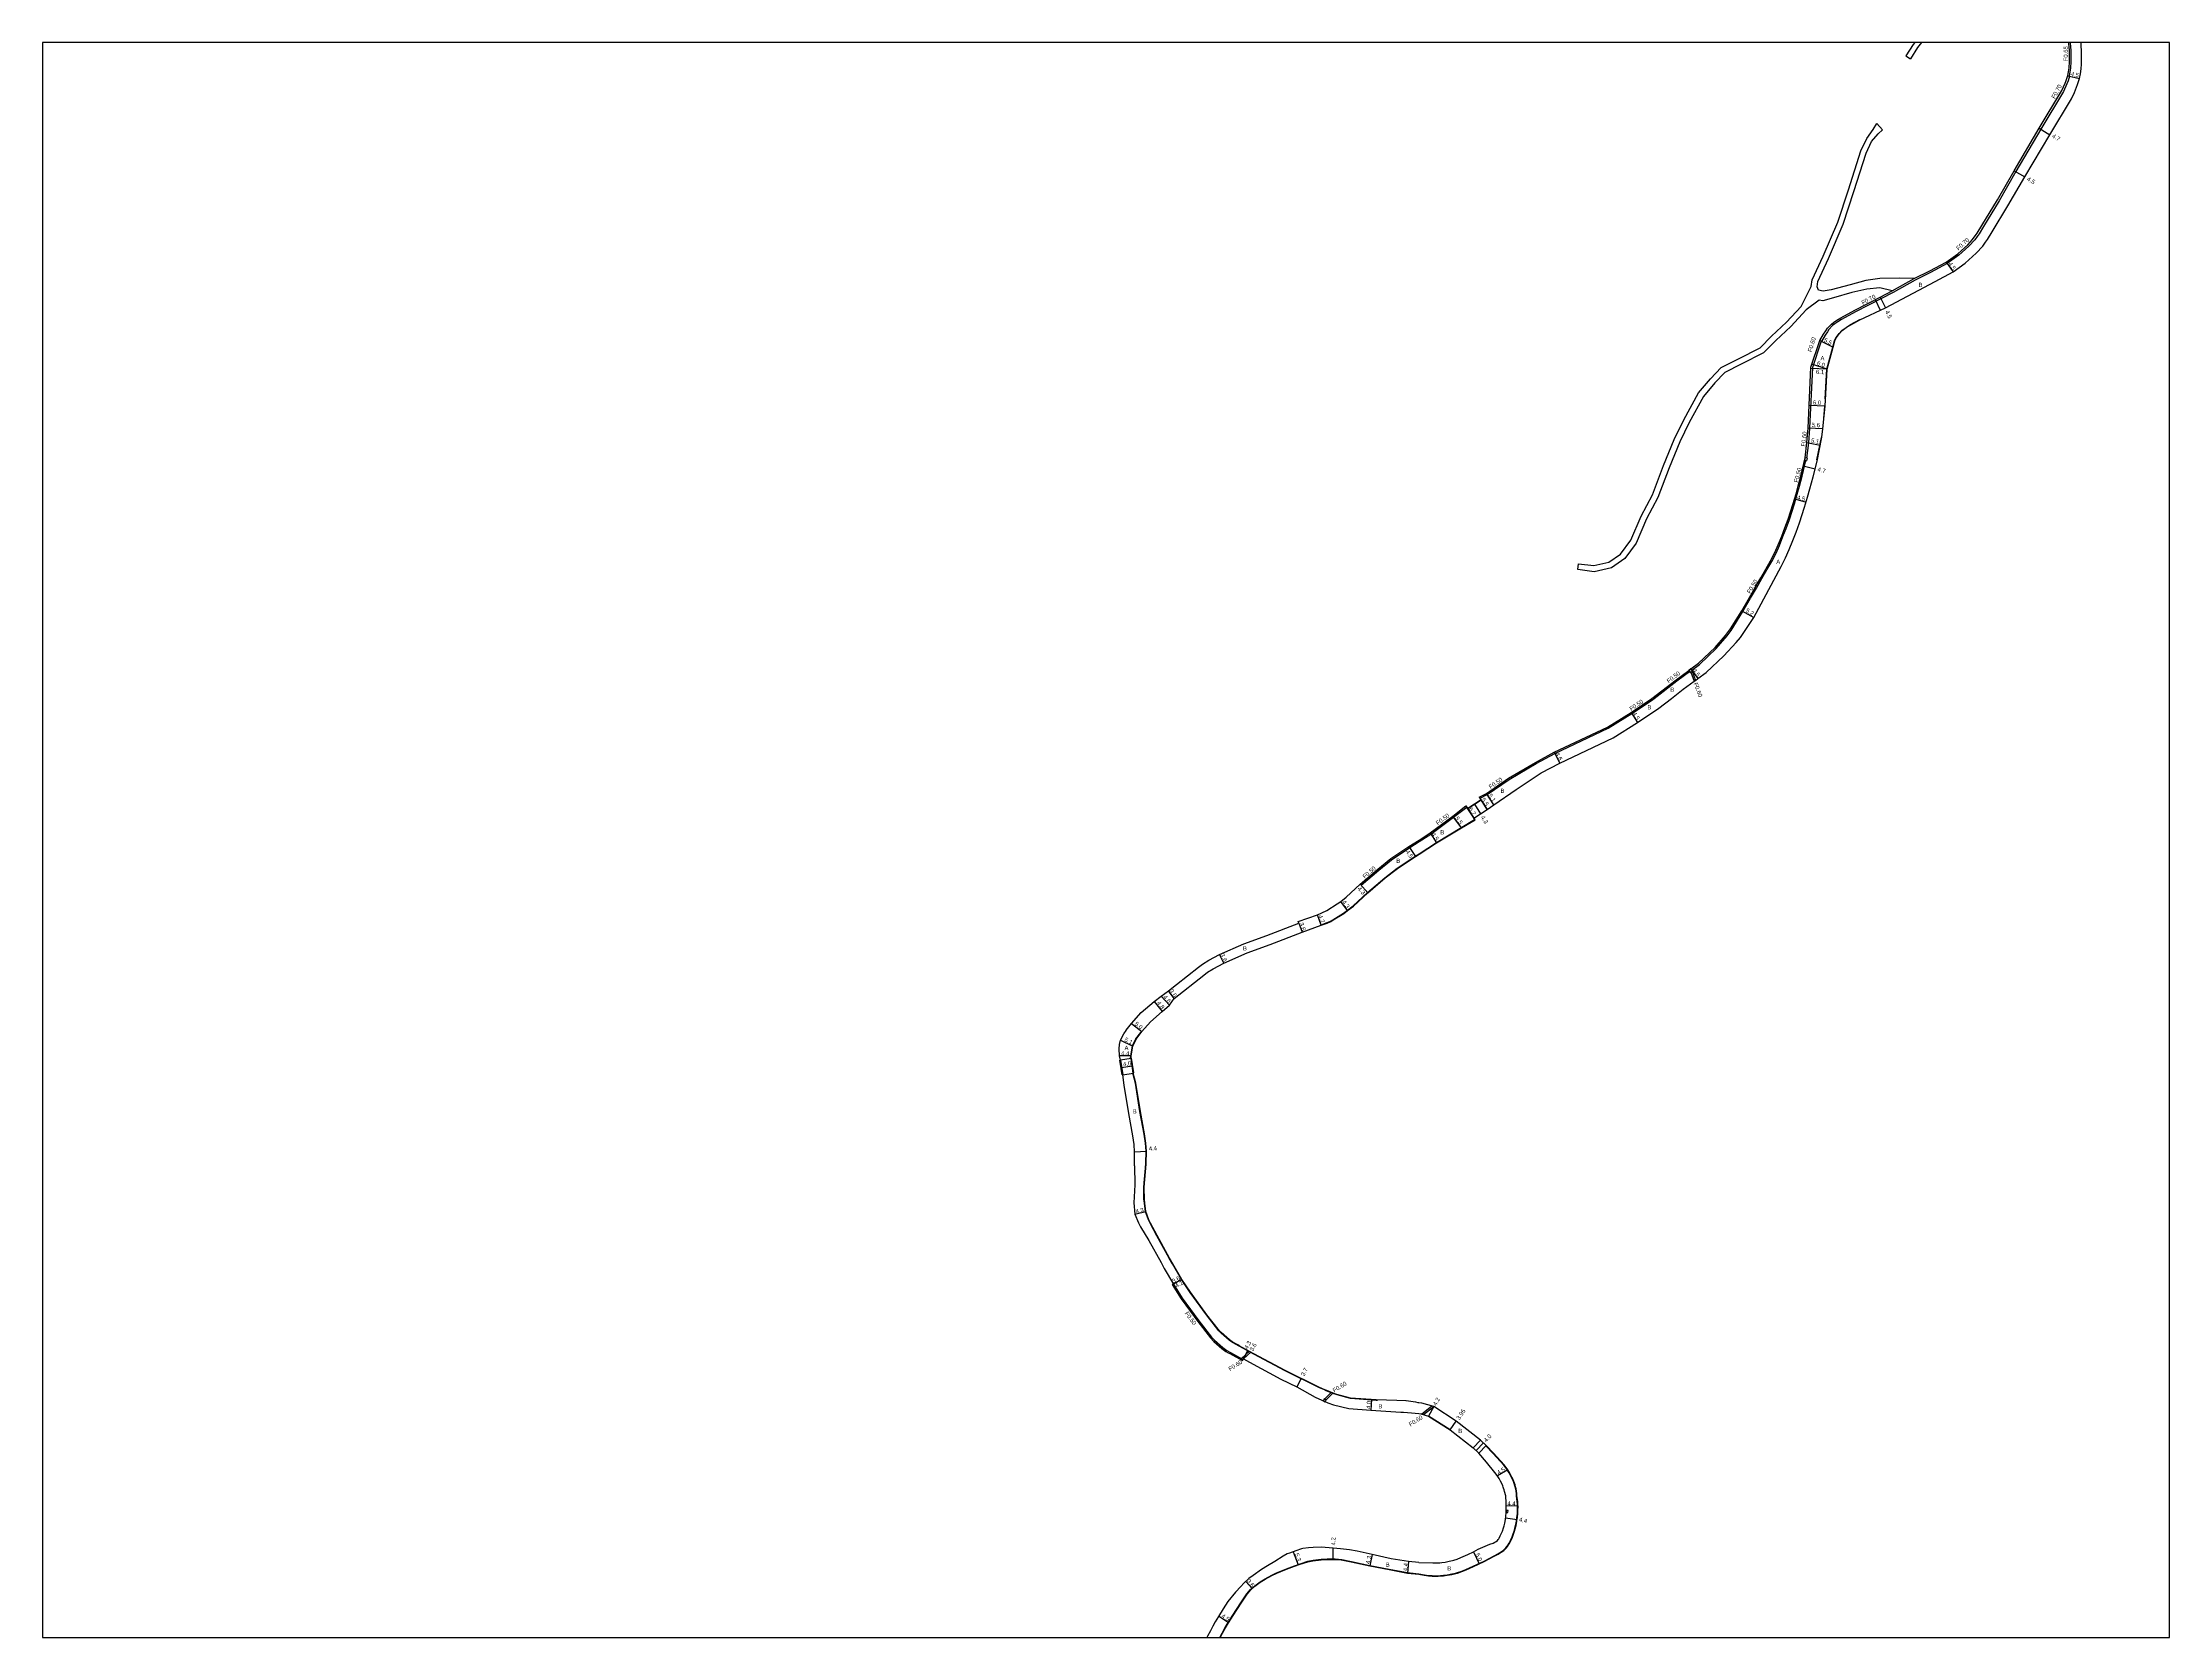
# Model space of a CAD drawing. Header units: metres. Extents: x -18400 to -16000, y -90000 to -87000.
# Drawn here: x -17600 to -16800, y -89400 to -88800 of the extents above; entities that cross this region are included whole.
import ezdxf

# ---------------------------------------------------------------- set-up
doc = ezdxf.new("R2010")
doc.units = ezdxf.units.M
doc.header["$LTSCALE"] = 2.5
for name, color, linetype in [('側溝・桝', 7, 'Continuous'), ('図郭', 7, 'Continuous'), ('幅員', 7, 'Continuous'), ('歩道・分離帯・安全施設', 7, 'Continuous'), ('舗装', 7, 'Continuous'), ('道路', 7, 'Continuous')]:
    doc.layers.add(name, color=color, linetype=linetype)
doc.styles.get("Standard").update_dxf_attribs({"font": ''})
doc.styles.get('Standard').set_extended_font_data('@MS PGothic')

msp = doc.modelspace()

# ---------------------------------------------------------------- linework, layer by layer
at = {"layer": '側溝・桝'}
msp.add_lwpolyline([(-16837.62, -88812.67), (-16837.59, -88812.57), (-16837.29, -88811.18), (-16837.09, -88809.55), (-16836.95, -88807.24), (-16836.93, -88805.8), (-16836.95, -88803), (-16837.18, -88800.3), (-16837.22, -88800)], dxfattribs=at)
at = {"layer": '側溝・桝', "flags": 128}
for points in [[(-16838.26, -88812.53), (-16837.57, -88812.68), (-16838.14, -88814.47), (-16838.57, -88815.52), (-16839.88, -88818.38), (-16848.42, -88832.61)], [(-16848.42, -88832.61), (-16857.76, -88848.57), (-16864.1, -88859.5), (-16869.97, -88869.22), (-16871.63, -88871.97), (-16872.27, -88872.92), (-16873.26, -88874.26), (-16875.4, -88876.59), (-16879.17, -88879.99), (-16883.61, -88883.18), (-16889.87, -88886.54), (-16895.71, -88889.42), (-16903.97, -88893.98), (-16908.52, -88896.39), (-16918.04, -88901.32), (-16923.3, -88904.14), (-16924.72, -88905.01), (-16925.9, -88905.85), (-16926.68, -88906.5), (-16928.07, -88907.96), (-16928.68, -88908.79), (-16929.52, -88910.1), (-16930.84, -88912.43), (-16930.93, -88912.39), (-16931.47, -88912.12)], [(-16904.3, -88893.36), (-16896.02, -88888.79)], [(-16930.93, -88912.39), (-16931.11, -88912.75), (-16934.25, -88922.23), (-16935.33, -88945.07), (-16935.78, -88950.55), (-16936.5, -88956.3)], [(-16979.71, -89036.05), (-16976.79, -89033.92), (-16970.53, -89027.99), (-16966.35, -89023.14), (-16964.89, -89021.16), (-16960.41, -89013.98), (-16957.55, -89008.99), (-16955.34, -89005.21), (-16953.29, -89001.64), (-16951.41, -88998.4), (-16949.61, -88995.22), (-16947.99, -88992.09), (-16946.73, -88989.16), (-16945.36, -88985.86), (-16944.16, -88982.77), (-16942.96, -88979.43), (-16941.05, -88973.54), (-16939.97, -88969.95), (-16939.14, -88966.85), (-16938.21, -88963.18), (-16936.82, -88957.25)], [(-16993.83, -89046.74), (-16985.29, -89040.11), (-16980.52, -89036.64)], [(-16980.03, -89036.89), (-16978.77, -89040.31)], [(-16979.52, -89036.52), (-16978.26, -89039.94)], [(-17059.32, -89084.3), (-17056.63, -89082.93), (-17048.31, -89077.18), (-17038.21, -89071.24), (-17031.2, -89067.42), (-17011.15, -89057.99), (-17002.22, -89052.4), (-16994.44, -89047.22), (-16993.83, -89046.74)], [(-17082.27, -89100.61), (-17077.85, -89097.76), (-17069.25, -89091.42), (-17064.33, -89087.6)], [(-17104.06, -89117.04), (-17097.42, -89111.33), (-17092.56, -89107.42), (-17085.78, -89102.87), (-17082.27, -89100.61)], [(-17104.4, -89116.67), (-17104.06, -89117.04)], [(-17174.64, -89267.03), (-17171.33, -89272.35), (-17165.11, -89280.87), (-17160.3, -89286.98), (-17159.14, -89288.2), (-17156.08, -89290.94), (-17154.61, -89292), (-17148.42, -89295.37)], [(-17149.04, -89295.03), (-17146.06, -89292.33)], [(-17148.32, -89295.2), (-17145.5, -89292.63)], [(-17115.25, -89307.84), (-17117.82, -89310.32)], [(-17114.66, -89308.09), (-17117.22, -89310.58)], [(-17081.27, -89315.95), (-17077.42, -89312.87)], [(-17080.58, -89316.16), (-17076.7, -89313.06)]]:
    msp.add_lwpolyline(points, dxfattribs=at)
for points in [[(-16937.08, -88956.17), (-16937.31, -88957.14), (-16936.34, -88957.37), (-16936.11, -88956.39)], [(-16980.23, -89037.03), (-16980.03, -89036.89), (-16979.52, -89036.52), (-16979.42, -89036.45), (-16979.71, -89036.05), (-16980.01, -89035.65), (-16980.82, -89036.23), (-16980.52, -89036.64)], [(-17049.46, -89352.23), (-17049.5, -89352.93), (-17048.8, -89352.97), (-17048.76, -89352.27)]]:
    msp.add_lwpolyline(points, close=True, dxfattribs=at)
at = {"layer": '側溝・桝'}
msp.add_lwpolyline([(-17117.51, -89311.33), (-17117.2, -89310.59), (-17117.26, -89310.56), (-17117.93, -89310.27), (-17118.25, -89311.01)], close=True, dxfattribs=at)
at = {"layer": '図郭'}
msp.add_lwpolyline([(-17600, -89400), (-16800, -89400), (-16800, -88800), (-17600, -88800)], close=True, dxfattribs=at)
at = {"layer": '幅員', "flags": 128}
for points in [[(-16838.26, -88812.53), (-16833.84, -88813.47)], [(-16849.02, -88832.25), (-16844.99, -88834.72)], [(-16858.37, -88848.22), (-16854.46, -88850.49)], [(-16883.98, -88882.58), (-16881.36, -88886.24)], [(-16908.84, -88895.77), (-16906.84, -88899.78)], [(-16931.47, -88912.12), (-16926.54, -88914.56)], [(-16928.77, -88922.86), (-16934.87, -88922.57)], [(-16928.77, -88922.86), (-16934.47, -88920.98)], [(-16929.54, -88936.77), (-16935.53, -88936.49)], [(-16936.38, -88950.48), (-16931.38, -88951.47)], [(-16930.34, -88945.3), (-16935.93, -88945.04)], [(-16937.82, -88959.3), (-16933.3, -88960.42)], [(-16941.01, -88971.68), (-16936.7, -88972.97)], [(-16960.85, -89013.73), (-16956.33, -89016.31)], [(-16980.01, -89035.65), (-16977.36, -89039.28)], [(-17002.49, -89051.98), (-17000.05, -89055.76)], [(-17031.42, -89066.97), (-17029.34, -89071.07)], [(-17061.2, -89092.36), (-17064.6, -89087.18)], [(-17059.59, -89083.88), (-17056.57, -89088.48)], [(-17054.11, -89086.78), (-17056.88, -89082.5)], [(-17066.25, -89095.42), (-17069.55, -89091.02)], [(-17086.06, -89102.45), (-17083.58, -89106.21)], [(-17078.13, -89097.35), (-17075.66, -89101.11)], [(-17101.54, -89119.88), (-17104.4, -89116.67)], [(-17109.12, -89126.51), (-17111.73, -89123.09)], [(-17127.51, -89131.28), (-17126.22, -89134.64)], [(-17119.04, -89132.04), (-17120.46, -89128.09)], [(-17155.7, -89146.3), (-17157.27, -89143.07)], [(-17179.19, -89158.79), (-17176.06, -89162.17)], [(-17174.36, -89159.66), (-17176.45, -89156.73)], [(-17181.87, -89160.81), (-17178.84, -89164.54)], [(-17194.51, -89175.25), (-17189.94, -89177.52)], [(-17190.42, -89169.01), (-17186.46, -89172.07)], [(-17190.5, -89181.16), (-17194.9, -89181.15)], [(-17189.22, -89217.36), (-17184.8, -89217.05)], [(-17189.21, -89240.75), (-17185.02, -89239.78)], [(-17171.48, -89265.31), (-17175.08, -89267.26)], [(-17171.48, -89265.31), (-17174.64, -89267.03)], [(-17148.66, -89295.81), (-17146.6, -89292.03)], [(-17146.6, -89292.03), (-17148.32, -89295.2)], [(-17126.6, -89302.52), (-17128.27, -89305.77)], [(-17100.13, -89310.52), (-17100.4, -89314.51)], [(-17076.7, -89313.06), (-17078.72, -89316.74)], [(-17048.87, -89336.95), (-17052.8, -89339.14)], [(-17049.44, -89350.53), (-17045.04, -89350.39)], [(-17049.68, -89354.95), (-17045.39, -89355.65)], [(-17129.54, -89367.73), (-17127.71, -89372.71)], [(-17114.57, -89370.61), (-17114.5, -89366.46)], [(-17061.83, -89367.79), (-17059.67, -89372.3)], [(-17099.87, -89368.82), (-17100.79, -89373.02)], [(-17086.21, -89371.38), (-17086.64, -89375.76)], [(-17145.02, -89381.63), (-17147.45, -89378.98)], [(-17153.93, -89394.48), (-17157.7, -89392.02)]]:
    msp.add_lwpolyline(points, dxfattribs=at)
at = {"layer": '幅員'}
for points in [[(-17061.45, -89086.51), (-17059.08, -89090.12)], [(-17194.12, -89185.54), (-17190.17, -89184.92)], [(-17070.52, -89321.91), (-17068.33, -89318.62)], [(-17060.83, -89329.68), (-17058.07, -89326.79)]]:
    msp.add_lwpolyline(points, dxfattribs=at)
at = {"layer": '歩道・分離帯・安全施設', "flags": 128}
for points in [[(-16929.49, -88934.04), (-16928.87, -88922.84), (-16926.64, -88914.54), (-16925.97, -88912.13), (-16925.34, -88910.93), (-16924.24, -88909.42), (-16923.21, -88908.32), (-16921.66, -88907.14), (-16919.91, -88906.07), (-16916.44, -88904.22), (-16916.34, -88904.17)], [(-16930.06, -88941.25), (-16929.64, -88936.77)], [(-16932.58, -88957), (-16930.9, -88948.58)], [(-17082.27, -89105.19), (-17075.74, -89100.98), (-17061.41, -89092.31)], [(-17119.09, -89131.9), (-17116.75, -89131.05), (-17115.6, -89130.5), (-17114.67, -89129.99), (-17110.63, -89127.47), (-17109.22, -89126.39), (-17107.04, -89124.73), (-17101.64, -89119.77), (-17095.13, -89114.18), (-17090.44, -89110.63), (-17083.66, -89106.09), (-17082.27, -89105.19)], [(-17190.74, -89182.14), (-17190.64, -89181.14), (-17190.09, -89177.48), (-17188.77, -89174.82), (-17186.89, -89172.37)], [(-17097.87, -89310.81), (-17098.35, -89310.8), (-17108.09, -89310.09), (-17113.08, -89308.78), (-17114.67, -89308.25), (-17117.14, -89307.19), (-17117.81, -89306.9), (-17119.73, -89306.07), (-17132.65, -89299.71), (-17144.42, -89293.39), (-17151.01, -89289.81), (-17152.48, -89289.01), (-17153.73, -89288.15), (-17156.65, -89285.53), (-17157.5, -89284.63), (-17162.2, -89278.67), (-17168.35, -89270.25), (-17171.6, -89265.39), (-17175.03, -89259.49), (-17176.28, -89257.34), (-17180.94, -89248.87), (-17183.29, -89244.42), (-17183.99, -89242.9), (-17185.16, -89239.82), (-17185.58, -89236.63), (-17185.71, -89235.17), (-17185.76, -89230.85), (-17185.68, -89229.01), (-17185.12, -89223.47), (-17185, -89221.55), (-17184.95, -89217.06), (-17185.16, -89214.1), (-17185.67, -89210.61), (-17187.23, -89202.11), (-17188.91, -89191.5), (-17189.88, -89187.73)], [(-17045.6, -89346.74), (-17045.61, -89345.82), (-17045.72, -89344.97), (-17045.87, -89344.15), (-17046.07, -89343.33), (-17046.3, -89342.56), (-17046.46, -89342.04), (-17046.7, -89341.37), (-17047.12, -89340.42), (-17047.8, -89339.11), (-17048.41, -89338.08), (-17049.21, -89336.63), (-17050.35, -89335.14), (-17051.57, -89333.75), (-17053.09, -89332.19), (-17054.37, -89330.81), (-17057.09, -89327.93)], [(-17082.28, -89376.04), (-17080.26, -89376.43), (-17078.71, -89376.64), (-17077.3, -89376.73), (-17076.03, -89376.76), (-17075.05, -89376.76), (-17074.15, -89376.72), (-17073.08, -89376.62), (-17071.64, -89376.41), (-17069.98, -89376.12), (-17068.48, -89375.81), (-17067.79, -89375.62), (-17066.22, -89375.07), (-17064.63, -89374.41), (-17061.87, -89373.18), (-17057.81, -89371.24), (-17054.05, -89369.3), (-17052.62, -89368.48), (-17051.41, -89367.75), (-17050.49, -89367.15), (-17050.09, -89366.83), (-17049.56, -89366.26), (-17049.09, -89365.7), (-17048.69, -89365.11), (-17048.38, -89364.57), (-17047.9, -89363.58), (-17047.27, -89362.16), (-17046.97, -89361.43), (-17046.48, -89359.98), (-17046.21, -89359.06), (-17045.93, -89357.84), (-17045.78, -89357.06), (-17045.48, -89355.24), (-17045.42, -89354.85), (-17045.27, -89353.4), (-17045.2, -89352.14), (-17045.18, -89350.81), (-17045.21, -89349.84), (-17045.29, -89348.9), (-17045.6, -89346.76)], [(-17157.24, -89400), (-17156.29, -89398.32), (-17155.2, -89396.3), (-17154.06, -89394.4), (-17152.24, -89391.62), (-17149.31, -89387), (-17148.3, -89385.5), (-17147.01, -89383.63), (-17145.64, -89382), (-17144.07, -89380.55), (-17142.05, -89379.1), (-17140.15, -89377.88), (-17137.68, -89376.5), (-17135.81, -89375.67), (-17132.13, -89374.21), (-17129.16, -89373.08), (-17126.98, -89372.28), (-17124.08, -89371.35), (-17122.07, -89370.96), (-17119.04, -89370.6), (-17116.79, -89370.48), (-17114.57, -89370.46), (-17113.8, -89370.46), (-17111.35, -89370.7), (-17107.72, -89371.39), (-17100.76, -89372.87), (-17093.53, -89374.29), (-17086.62, -89375.61), (-17082.28, -89376.04)]]:
    msp.add_lwpolyline(points, dxfattribs=at)
at = {"layer": '舗装'}
msp.add_lwpolyline([(-16910.7, -88896.73), (-16908.77, -88900.69)], dxfattribs=at)
at = {"layer": '道路', "flags": 128}
for points in [[(-16987.31, -89046.74), (-16982.89, -89043.31), (-16978.77, -89040.31), (-16978.26, -89039.94), (-16977.36, -89039.28), (-16974.22, -89037), (-16967.63, -89030.75), (-16962.93, -89025.64), (-16961.4, -89023.77), (-16956.33, -89016.31), (-16946.09, -88997.13), (-16944.37, -88993.81), (-16943.04, -88990.72), (-16941.65, -88987.35), (-16940.41, -88984.17), (-16939.18, -88980.72), (-16937.23, -88974.74), (-16936.12, -88971.05), (-16935.26, -88967.86), (-16934.04, -88963.4), (-16932.57, -88957.45), (-16930.78, -88948.48), (-16930.34, -88945.3), (-16929.54, -88936.77), (-16928.77, -88922.86), (-16926.54, -88914.56), (-16925.88, -88912.17), (-16925.26, -88910.99), (-16924.16, -88909.48), (-16923.15, -88908.39), (-16921.61, -88907.22), (-16919.86, -88906.16), (-16916.4, -88904.31), (-16906.84, -88899.78), (-16888.16, -88889.91), (-16881.36, -88886.24), (-16876.79, -88882.96), (-16872.72, -88879.3), (-16870.25, -88876.6), (-16869.17, -88875.12), (-16868.44, -88874.04), (-16866.71, -88871.19), (-16860.81, -88861.44), (-16854.46, -88850.49), (-16844.99, -88834.72), (-16836.85, -88821.2), (-16835.74, -88818.84), (-16834.57, -88815.77), (-16833.86, -88813.55), (-16833.5, -88811.82), (-16833.25, -88809.91), (-16833.14, -88808.13), (-16833.1, -88805.63), (-16833.07, -88803.44), (-16833.17, -88800.88), (-16833.24, -88800)], [(-16895.81, -88800), (-16896.41, -88800.79), (-16899.1, -88805.05)], [(-16893.32, -88800), (-16894.79, -88801.92), (-16897.43, -88806.11)], [(-16896.02, -88888.79), (-16890.19, -88885.91), (-16883.98, -88882.58), (-16879.61, -88879.45), (-16875.89, -88876.1), (-16874.1, -88874.14), (-16872.68, -88872.23), (-16872.27, -88871.68), (-16870.57, -88868.86), (-16864.71, -88859.14), (-16858.37, -88848.22), (-16849.02, -88832.25), (-16840.5, -88818.05), (-16839.21, -88815.24), (-16838.8, -88814.23), (-16838.22, -88812.4), (-16837.94, -88811.07), (-16837.74, -88809.49), (-16837.6, -88807.22), (-16837.58, -88805.79), (-16837.6, -88803.03), (-16837.83, -88800.38), (-16837.88, -88800)], [(-16899.1, -88805.05), (-16897.43, -88806.11)], [(-17022.31, -88996.06), (-17016.49, -88996.79), (-17010.81, -88995.54), (-17006.44, -88992.43), (-17002.63, -88987.18), (-16998.77, -88978.2), (-16994.47, -88970.2), (-16990.26, -88959.14), (-16986.27, -88949.32), (-16982.61, -88941.93), (-16977.13, -88931.82), (-16972.66, -88926.55), (-16968.65, -88922.28), (-16962.13, -88918.94), (-16953.98, -88914.88), (-16949.64, -88910.52), (-16944.01, -88905.22), (-16938.57, -88899.25), (-16934.72, -88891.81), (-16934.44, -88889.29), (-16930.28, -88880.33), (-16924.75, -88867.61), (-16920.78, -88855.4), (-16916.1, -88840.8), (-16913.87, -88836.08), (-16911.44, -88832.66), (-16910.03, -88830.48)], [(-16910.03, -88830.48), (-16907.9, -88832.82)], [(-16896.02, -88888.79), (-16901.51, -88888.67), (-16908.97, -88888.78), (-16914.21, -88889.52), (-16920.11, -88891.11), (-16927.26, -88893.01), (-16930.29, -88893.56), (-16932.03, -88893.12), (-16932.53, -88891.96), (-16932.31, -88889.88), (-16928.29, -88881.23), (-16922.71, -88868.39), (-16918.71, -88856.07), (-16914.06, -88841.6), (-16912.02, -88837.27), (-16909.53, -88834.31), (-16907.9, -88832.82)], [(-16904.3, -88893.36), (-16908.9, -88892.22), (-16913.83, -88892.73), (-16919.42, -88894.03), (-16926.31, -88896), (-16930.35, -88897.12), (-16931.71, -88896.87), (-16936.7, -88900.56), (-16942.4, -88906.8), (-16948.06, -88912.14), (-16952.64, -88916.74), (-16961.11, -88920.95), (-16967.27, -88924.12), (-16970.97, -88928.05), (-16975.25, -88933.1), (-16980.6, -88942.96), (-16984.2, -88950.25), (-16988.16, -88959.96), (-16992.41, -88971.14), (-16996.73, -88979.18), (-17000.65, -88988.3), (-17004.83, -88994.06), (-17009.88, -88997.65), (-17016.38, -88999.09), (-17022.59, -88998.3)], [(-16994.65, -89046.74), (-16985.59, -89039.71), (-16980.82, -89036.23), (-16980.01, -89035.65), (-16977.11, -89033.53), (-16970.89, -89027.64), (-16966.97, -89023.08), (-16965.1, -89020.54), (-16960.85, -89013.73), (-16957.99, -89008.73), (-16955.77, -89004.95), (-16953.72, -89001.39), (-16951.85, -88998.15), (-16950.05, -88994.98), (-16948.44, -88991.88), (-16947.19, -88988.97), (-16945.82, -88985.67), (-16944.63, -88982.59), (-16943.43, -88979.27), (-16941.53, -88973.39), (-16940.45, -88969.81), (-16939.62, -88966.73), (-16938.71, -88963.11), (-16937.08, -88956.17), (-16936.38, -88950.48), (-16935.93, -88945.04), (-16934.85, -88922.12), (-16931.67, -88912.52), (-16931.47, -88912.12), (-16930.12, -88909.74), (-16929.26, -88908.4), (-16928.61, -88907.51), (-16927.16, -88905.99), (-16926.34, -88905.3), (-16925.11, -88904.42), (-16923.65, -88903.53), (-16918.37, -88900.71), (-16908.84, -88895.77), (-16904.3, -88893.36)], [(-17022.59, -88998.3), (-17022.31, -88996.06)], [(-17082.27, -89105.37), (-17075.66, -89101.11), (-17066.25, -89095.42), (-17061.2, -89092.36), (-17061.59, -89091.77), (-17056.57, -89088.48), (-17054.11, -89086.78), (-17045.72, -89080.98), (-17036.31, -89074.76), (-17029.34, -89071.07), (-17009.23, -89061.51), (-17000.05, -89055.76), (-16992.1, -89050.46), (-16987.31, -89046.74)], [(-17082.27, -89100.02), (-17078.13, -89097.35), (-17069.55, -89091.02), (-17064.6, -89087.18), (-17064.33, -89087.6), (-17063.96, -89088.16), (-17058.94, -89084.87), (-17059.32, -89084.3), (-17059.59, -89083.88), (-17056.88, -89082.5), (-17048.58, -89076.76), (-17038.46, -89070.8), (-17031.42, -89066.97), (-17011.39, -89057.55), (-17002.49, -89051.98), (-16994.73, -89046.81), (-16994.65, -89046.74)], [(-17063.96, -89088.16), (-17058.94, -89084.87)], [(-17061.59, -89091.77), (-17056.57, -89088.48)], [(-17165.25, -89147.79), (-17163.72, -89146.7), (-17161.34, -89145.24), (-17157.27, -89143.07), (-17148.19, -89139.06), (-17139.49, -89135.96), (-17127.51, -89131.28), (-17127.76, -89130.62), (-17120.46, -89128.09), (-17118.78, -89127.43), (-17116.97, -89126.56), (-17112.99, -89124.05), (-17111.73, -89123.09), (-17109.71, -89121.55), (-17104.4, -89116.67), (-17097.74, -89110.94), (-17092.85, -89107.02), (-17086.06, -89102.45), (-17082.27, -89100.02)], [(-17163.26, -89150.79), (-17161.83, -89149.78), (-17159.7, -89148.44), (-17155.7, -89146.3), (-17146.86, -89142.4), (-17138.23, -89139.33), (-17126.22, -89134.64), (-17119.04, -89132.04), (-17116.79, -89131.23), (-17115.46, -89130.6), (-17114.5, -89130.06), (-17110.55, -89127.59), (-17109.12, -89126.51), (-17106.95, -89124.85), (-17101.54, -89119.88), (-17095.04, -89114.29), (-17090.35, -89110.75), (-17083.58, -89106.21), (-17082.27, -89105.37)], [(-17178.84, -89164.54), (-17176.06, -89162.17), (-17174.36, -89159.66), (-17163.26, -89150.79)], [(-17176.45, -89156.73), (-17173.53, -89154.39), (-17165.25, -89147.79)], [(-17181.87, -89160.81), (-17179.19, -89158.79), (-17176.45, -89156.73)], [(-17194.55, -89182.77), (-17194.9, -89181.15), (-17194.99, -89178.5), (-17194.89, -89176.94), (-17194.51, -89175.25), (-17193.26, -89172.9), (-17192.44, -89171.63), (-17192.4, -89171.58), (-17190.42, -89169.01), (-17186.77, -89164.86), (-17181.87, -89160.81)], [(-17190.59, -89182.16), (-17190.5, -89181.16), (-17189.94, -89177.52), (-17188.64, -89174.9), (-17186.46, -89172.07), (-17183.23, -89168.4), (-17178.84, -89164.54)], [(-17193.69, -89188.3), (-17194.55, -89182.77)], [(-17190.59, -89182.16), (-17189.74, -89187.69)], [(-17189.33, -89222.6), (-17189.22, -89217.36), (-17189.41, -89214.56), (-17189.9, -89211.31), (-17191.45, -89202.84), (-17193.13, -89192.24), (-17193.69, -89188.3)], [(-17082.28, -89311.71), (-17082.53, -89311.68), (-17083.42, -89311.54), (-17084.44, -89311.38), (-17087.11, -89311.04), (-17087.27, -89311.02), (-17090.63, -89310.8), (-17098.34, -89310.65), (-17108.07, -89309.95), (-17113.19, -89308.6), (-17114.59, -89308.12), (-17116.98, -89307.09), (-17117.65, -89306.8), (-17119.66, -89305.93), (-17132.58, -89299.58), (-17144.35, -89293.26), (-17149.87, -89290.26), (-17150.44, -89289.95), (-17150.94, -89289.68), (-17152.51, -89288.82), (-17153.61, -89288.06), (-17156.64, -89285.33), (-17157.31, -89284.63), (-17162.08, -89278.57), (-17168.23, -89270.16), (-17171.48, -89265.31), (-17174.9, -89259.42), (-17176.15, -89257.27), (-17180.81, -89248.8), (-17183.28, -89244.12), (-17183.85, -89242.86), (-17185.02, -89239.78), (-17185.44, -89236.57), (-17185.56, -89235.21), (-17185.61, -89230.73), (-17185.54, -89229.13), (-17184.97, -89223.46), (-17184.85, -89221.78), (-17184.8, -89217.05), (-17185.01, -89214.08), (-17185.53, -89210.58), (-17187.08, -89202.08), (-17188.76, -89191.47), (-17189.74, -89187.69)], [(-17189.33, -89222.6), (-17189.21, -89229.67), (-17189.49, -89236.53), (-17189.21, -89240.75), (-17187.82, -89244.04), (-17187.02, -89245.56), (-17183.92, -89250.61), (-17179.3, -89259), (-17178.06, -89261.14)], [(-17178.06, -89261.14), (-17174.64, -89267.03), (-17175.08, -89267.26), (-17171.75, -89272.63), (-17165.51, -89281.18), (-17160.72, -89287.25), (-17159.43, -89288.61), (-17156.39, -89291.33), (-17154.88, -89292.43), (-17154.03, -89292.89), (-17153.46, -89293.2), (-17148.66, -89295.81), (-17148.32, -89295.2), (-17146.06, -89296.43), (-17134.25, -89302.82), (-17128.27, -89305.77), (-17121.38, -89309.66), (-17116.52, -89311.76), (-17114.39, -89312.51), (-17108.72, -89313.89), (-17100.4, -89314.51), (-17089.13, -89315.22), (-17088.14, -89315.3), (-17085.07, -89315.54), (-17082.28, -89315.78)], [(-17076.7, -89313.06), (-17081.16, -89311.89), (-17082.28, -89311.71)], [(-17082.28, -89315.78), (-17081.63, -89315.84), (-17078.72, -89316.74)], [(-17070.52, -89321.91), (-17078.72, -89316.74)], [(-17078.72, -89316.74), (-17070.52, -89321.91), (-17061.91, -89328.64)], [(-17068.33, -89318.62), (-17076.7, -89313.06)], [(-17068.33, -89318.62), (-17076.7, -89313.06)], [(-17059.15, -89325.75), (-17068.33, -89318.62)], [(-17056.98, -89327.82), (-17059.15, -89325.75)], [(-17056.98, -89327.82), (-17059.15, -89325.75)], [(-17045.45, -89346.74), (-17045.46, -89345.81), (-17045.57, -89344.95), (-17045.72, -89344.12), (-17045.92, -89343.29), (-17046.16, -89342.52), (-17046.31, -89341.99), (-17046.56, -89341.32), (-17046.98, -89340.36), (-17047.67, -89339.04), (-17048.28, -89338), (-17049.09, -89336.55), (-17050.24, -89335.05), (-17051.46, -89333.65), (-17052.98, -89332.09), (-17054.26, -89330.71), (-17056.98, -89327.82)], [(-17059.75, -89330.71), (-17061.91, -89328.64)], [(-17059.75, -89330.71), (-17061.91, -89328.64)], [(-17049.66, -89346.77), (-17050.12, -89345.06), (-17050.26, -89344.49), (-17050.47, -89343.81), (-17050.59, -89343.4), (-17050.74, -89343.01), (-17051.05, -89342.29), (-17051.6, -89341.22), (-17052.18, -89340.25), (-17052.86, -89339.03), (-17053.72, -89337.9), (-17056.85, -89334.01), (-17059.75, -89330.71)], [(-17082.28, -89376.19), (-17080.29, -89376.57), (-17078.73, -89376.79), (-17077.31, -89376.88), (-17076.03, -89376.91), (-17075.05, -89376.91), (-17074.13, -89376.87), (-17073.06, -89376.77), (-17071.62, -89376.56), (-17069.95, -89376.26), (-17068.44, -89375.95), (-17067.75, -89375.76), (-17066.17, -89375.21), (-17064.57, -89374.54), (-17061.81, -89373.32), (-17057.75, -89371.38), (-17053.98, -89369.43), (-17052.54, -89368.61), (-17051.33, -89367.88), (-17050.4, -89367.27), (-17049.99, -89366.94), (-17049.45, -89366.36), (-17048.97, -89365.79), (-17048.56, -89365.19), (-17048.24, -89364.64), (-17047.77, -89363.64), (-17047.14, -89362.22), (-17046.83, -89361.48), (-17046.34, -89360.03), (-17046.06, -89359.1), (-17045.78, -89357.87), (-17045.63, -89357.09), (-17045.33, -89355.27), (-17045.27, -89354.87), (-17045.12, -89353.42), (-17045.05, -89352.14), (-17045.03, -89350.8), (-17045.06, -89349.83), (-17045.14, -89348.88), (-17045.45, -89346.74)], [(-17082.28, -89371.77), (-17077.1, -89371.88), (-17075.99, -89371.91), (-17075.16, -89371.91), (-17074.47, -89371.88), (-17073.64, -89371.8), (-17072.41, -89371.62), (-17070.9, -89371.35), (-17069.62, -89371.09), (-17069.23, -89370.98), (-17067.95, -89370.54), (-17066.55, -89369.95), (-17063.9, -89368.77), (-17061.83, -89367.79), (-17059.98, -89366.84), (-17057.43, -89365.69), (-17055.57, -89364.93), (-17054.39, -89364.47), (-17053.74, -89364.16), (-17053.25, -89363.9), (-17052.72, -89363.49), (-17052.46, -89363.18), (-17052.24, -89362.86), (-17052.09, -89362.6), (-17051.72, -89361.82), (-17051.14, -89360.51), (-17050.91, -89359.95), (-17050.48, -89358.71), (-17050.27, -89358), (-17050.04, -89356.97), (-17049.91, -89356.32), (-17049.63, -89354.61), (-17049.59, -89354.34), (-17049.51, -89353.06), (-17049.45, -89351.99), (-17049.43, -89350.84), (-17049.45, -89350.09), (-17049.51, -89349.39), (-17049.66, -89346.77)], [(-17082.28, -89371.77), (-17086.21, -89371.38), (-17092.72, -89370.37), (-17099.87, -89368.82), (-17105.57, -89367.57), (-17108.4, -89367.07), (-17111.84, -89366.66), (-17114.5, -89366.46), (-17119.07, -89366.05), (-17122.03, -89366.11), (-17123.83, -89366.27), (-17125.93, -89366.59), (-17126.48, -89366.71), (-17128.65, -89367.41), (-17130.97, -89368.26), (-17131.83, -89368.59), (-17133.4, -89369.41), (-17136.54, -89371.36), (-17139.21, -89373.03), (-17141.49, -89374.45), (-17144.59, -89376.68), (-17146.25, -89377.87), (-17148.14, -89379.61), (-17149.33, -89380.86), (-17151.29, -89382.91), (-17154.14, -89386.49), (-17155.9, -89389.27), (-17157.74, -89392.09), (-17158.98, -89394.14), (-17159.83, -89395.71), (-17160.74, -89397.49), (-17161.81, -89399.46), (-17162.11, -89400)], [(-17157.07, -89400), (-17156.16, -89398.39), (-17155.07, -89396.37), (-17153.93, -89394.48), (-17152.11, -89391.7), (-17149.18, -89387.08), (-17148.17, -89385.58), (-17146.89, -89383.72), (-17145.53, -89382.1), (-17143.98, -89380.67), (-17141.96, -89379.23), (-17140.07, -89378.01), (-17137.61, -89376.63), (-17135.75, -89375.81), (-17132.08, -89374.35), (-17129.11, -89373.22), (-17126.93, -89372.42), (-17124.04, -89371.5), (-17122.2, -89371.12), (-17119.08, -89370.76), (-17117.02, -89370.63), (-17114.57, -89370.61), (-17113.8, -89370.61), (-17111.59, -89370.8), (-17107.75, -89371.53), (-17100.79, -89373.02), (-17093.55, -89374.44), (-17086.64, -89375.76), (-17082.28, -89376.19)]]:
    msp.add_lwpolyline(points, dxfattribs=at)
at = {"layer": '道路'}
for points in [[(-17056.57, -89088.48), (-17058.94, -89084.87), (-17063.96, -89088.16), (-17061.59, -89091.77)], [(-17076.7, -89313.06), (-17078.72, -89316.74), (-17070.52, -89321.91), (-17068.33, -89318.62)], [(-17061.91, -89328.64), (-17059.15, -89325.75), (-17056.98, -89327.82), (-17059.75, -89330.71)]]:
    msp.add_lwpolyline(points, close=True, dxfattribs=at)
at = {"layer": '道路', "flags": 128}
for points in [[(-17193.94, -89188.34), (-17194.79, -89182.81), (-17194.55, -89182.77), (-17193.69, -89188.3)], [(-17193.69, -89188.3), (-17189.74, -89187.69), (-17190.59, -89182.16), (-17194.55, -89182.77)], [(-17190.59, -89182.16), (-17189.74, -89187.69), (-17189.49, -89187.65), (-17190.35, -89182.12)]]:
    msp.add_lwpolyline(points, close=True, dxfattribs=at)

# ---------------------------------------------------------------- texts
at = {"layer": '側溝・桝'}
for s, rotation, p in [('F0.65', 89.20515, (-16838.22, -88807.05)), ('F0.70', 61.01175, (-16843.12, -88821.29)), ('F0.70', 41.9719, (-16879.36, -88878.28)), ('F0.70', 27.96932, (-16915.33, -88898.74)), ('F0.60', 73.24662, (-16934.59, -88916.55)), ('F0.60', 83.25167, (-16937.02, -88952.05)), ('F0.50', 75.39157, (-16939.77, -88965.66)), ('F0.50', 58.77863, (-16957.71, -89007.47)), ('F0.50', 37.82636, (-16988.32, -89041.08)), ('F0.50', 33.66962, (-17002.44, -89051.48)), ('F0.60', 290.28423, (-16979.04, -89041.13)), ('F0.50', 34.65875, (-17055.33, -89080.86)), ('F0.50', 36.42654, (-17075.2, -89094.49)), ('F0.50', 40.67889, (-17102.65, -89114.6)), ('F0.50', 306.14623, (-17170.49, -89278.12)), ('F0.60', 32.84376, (-17153.31, -89299.84)), ('F0.60', 31.89691, (-17114.11, -89307.89)), ('F0.60', 32.84376, (-17085.47, -89320.68))]:
    msp.add_text(s, height=1.6, rotation=rotation, dxfattribs=at).set_placement(p)
at = {"layer": '幅員'}
for s, rotation, p in [('4.5', 348.36939, (-16837.24, -88812.53)), ('4.7', 328.46863, (-16844.34, -88835.59)), ('4.5', 329.87881, (-16853.79, -88851.8)), ('4.5', 305.68794, (-16883.28, -88883.25)), ('4.5', 296.39256, (-16907.01, -88901.23)), ('5.5', 333.28234, (-16930.17, -88912.46)), ('6.0', 341.683, (-16932.77, -88921.27)), ('6.1', 357.77129, (-16932.97, -88924.66)), ('6.0', 359.19399, (-16934.12, -88936.25)), ('5.6', 358.42943, (-16934.55, -88944.65)), ('5.1', 349.53888, (-16934.91, -88950.41)), ('4.7', 345.63406, (-16932.52, -88961.26)), ('4.5', 345.38346, (-16940.22, -88971.76)), ('5.2', 328.22511, (-16959.57, -89014.06)), ('4.5', 306.0836, (-16979.45, -89036.23)), ('4.5', 302.86361, (-17002.06, -89052.47)), ('4.6', 296.90072, (-17031.02, -89067.55)), ('6.2', 303.28035, (-17063.7, -89088.38)), ('5.5', 303.28035, (-17058.88, -89084.79)), ('5.1', 302.90411, (-17056.28, -89083.24)), ('5.5', 306.93699, (-17068.78, -89091.88)), ('4.3', 303.28048, (-17059.15, -89091.5)), ('4.5', 303.36857, (-17077.69, -89097.84)), ('4.5', 303.35093, (-17087.39, -89104.4)), ('4.3', 311.65332, (-17105.54, -89118.44)), ('4.3', 307.30357, (-17111.32, -89123.46)), ('3.6', 290.89349, (-17127.34, -89131.43)), ('4.2', 289.77361, (-17120.2, -89128.52)), ('3.6', 295.96034, (-17157.09, -89143.2)), ('4.6', 312.80252, (-17178.64, -89159.24)), ('3.6', 305.45613, (-17176.26, -89156.83)), ('4.8', 309.16981, (-17181.04, -89161.44)), ('5.1', 333.55627, (-17193.22, -89175.61)), ('5.0', 322.35338, (-17189.41, -89169.48)), ('4.4', 359.93926, (-17194.3, -89181.05)), ('4.0', 8.78859, (-17193.48, -89185.18)), ('4.4', 3.93335, (-17183.86, -89216.89)), ('4.3', 12.99226, (-17188.69, -89240.53)), ('3.6', 28.52127, (-17174.66, -89266.78)), ('4.1', 28.52127, (-17173.48, -89268.47)), ('4.3', 61.48061, (-17146.71, -89291.66)), ('3.6', 61.4558, (-17144.7, -89292.48)), ('3.7', 62.78293, (-17125.4, -89301.86)), ('4.0', 86.0573, (-17100.48, -89314.1)), ('4.2', 61.21837, (-17075.76, -89313)), ('3.95', 56.39289, (-17067.04, -89318.29)), ('4.0', 46.30663, (-17056.93, -89326.67)), ('4.5', 31.31325, (-17052.36, -89338.83)), ('4.4', 359.43768, (-17049.01, -89350.35)), ('4.4', 346.40951, (-17044.76, -89356.32)), ('4.2', 89.00341, (-17113.72, -89365.38)), ('5.3', 289.09331, (-17129.04, -89368.6)), ('4.3', 77.70703, (-17100.77, -89372.46)), ('4.4', 84.36581, (-17086.68, -89375.15)), ('5.0', 295.52249, (-17061.09, -89368.74)), ('3.6', 311.49927, (-17147.22, -89378.92)), ('4.5', 326.77996, (-17156.77, -89392.33))]:
    msp.add_text(s, height=1.6, rotation=rotation, dxfattribs=at).set_placement(p)
at = {"layer": '舗装'}
for s, p in [('B', (-16894.37, -88891.96)), ('A', (-16931.25, -88919.53)), ('A', (-16947.9, -88996.18)), ('B', (-16987.77, -89044.24)), ('B', (-16996.38, -89050.86)), ('B', (-17051.61, -89082.29)), ('B', (-17074.26, -89097.9)), ('B', (-17090.82, -89108.6)), ('B', (-17148.5, -89141.55)), ('A', (-17193.03, -89179.03)), ('B', (-17189.94, -89202.87)), ('B', (-17097.56, -89313.84)), ('B', (-17067.48, -89323.11)), ('B', (-17094.78, -89373.43)), ('B', (-17071.63, -89374.79))]:
    msp.add_text(s, height=1.6, dxfattribs=at).set_placement(p)

doc.saveas('drawing.dxf')
